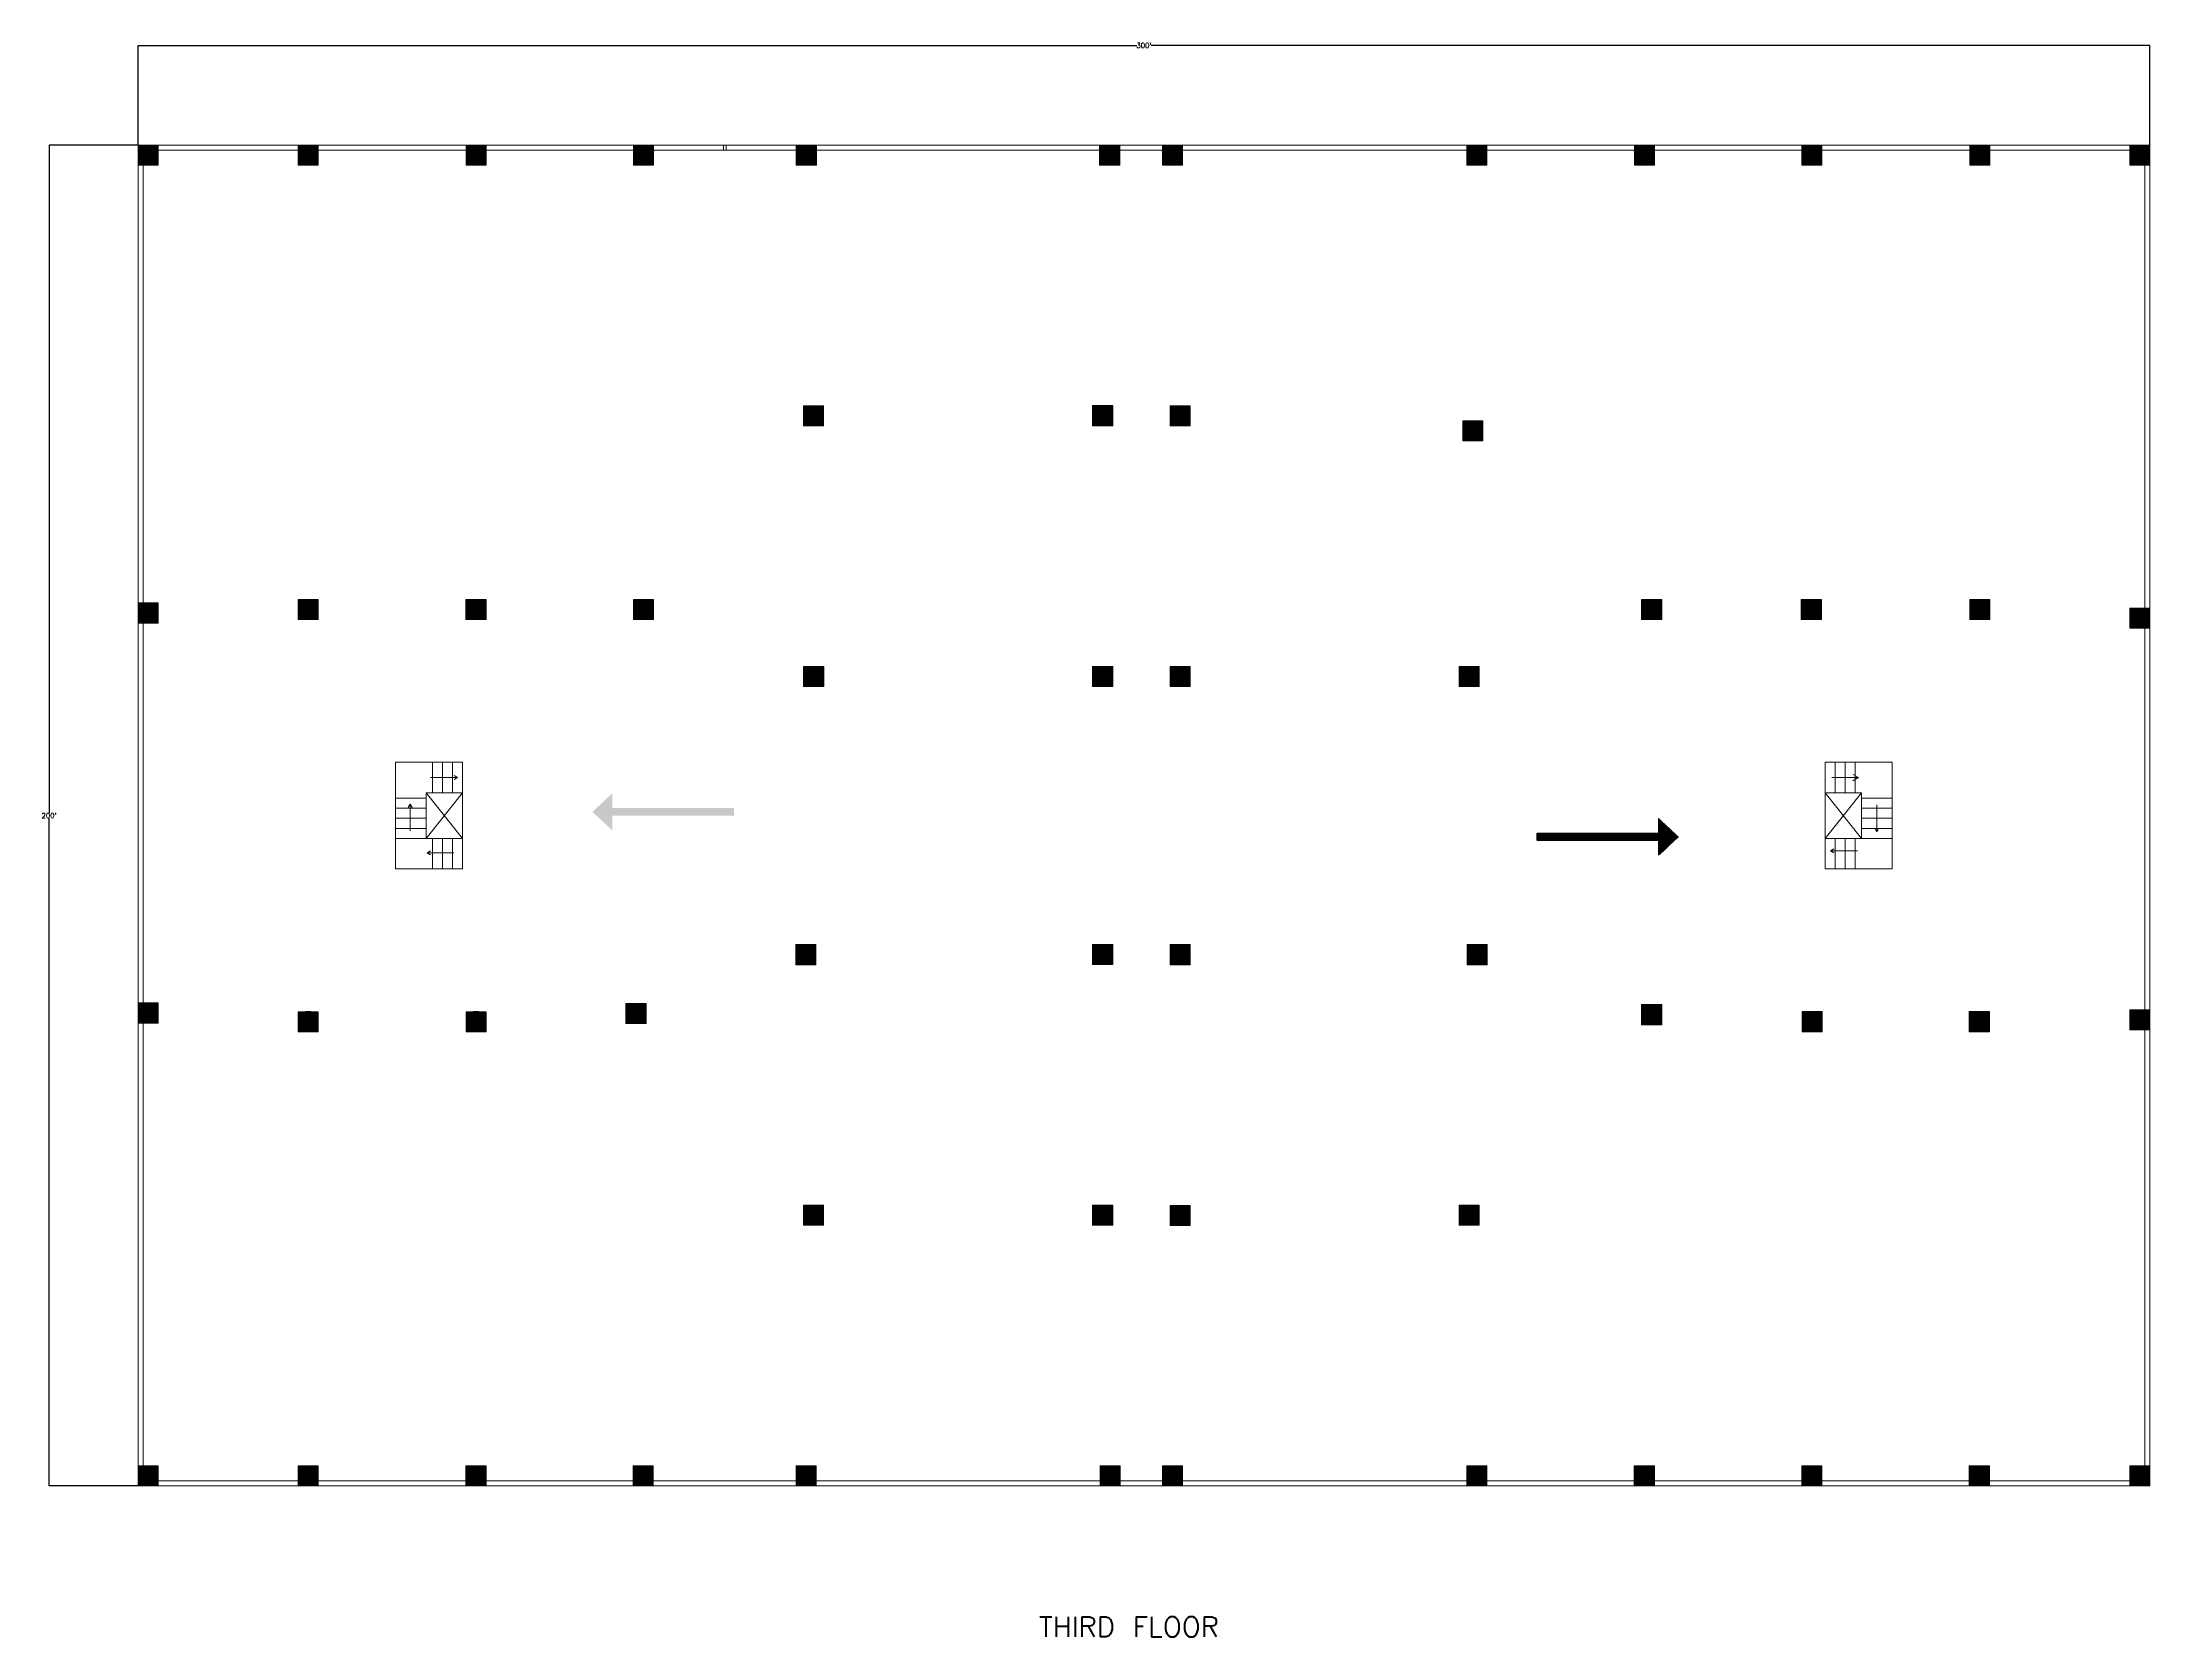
# Model space of a CAD drawing. Header units: inches. Extents: x 2447 to 25919, y 392 to 5548495.
# Drawn here: x 15476 to 19247, y 392 to 3247 of the extents above; entities that cross this region are included whole.
import ezdxf

# ---------------------------------------------------------------- set-up
doc = ezdxf.new("R2010")
doc.units = ezdxf.units.IN
doc.header["$LTSCALE"] = 0.019685
doc.header["$MEASUREMENT"] = 0
doc.layers.get('Defpoints').update_dxf_attribs({"color": 140, "lineweight": 18})
doc.layers.add('EMPTY', color=7, linetype='Continuous', lineweight=18)
doc.layers.add('FIRE ESCAPE DOORS', color=7, linetype='Continuous', lineweight=18)
doc.styles.get("Standard").update_dxf_attribs({"font": 'txt.shx', "height": 15})
doc.dimstyles.get("Standard").update_dxf_attribs({"dimtxt": 16.8, "dimasz": 0.007087, "dimexe": 0.007087, "dimexo": 0.002461, "dimgap": 0.003543, "dimtad": 0, "dimtih": 1, "dimtoh": 1, "dimzin": 0, "dimdsep": 46, "dimlunit": 3, "dimtxsty": 'Standard', "dimcen": 0.003543, "dimadec": 0, "dimazin": 0, "dimtfac": 1, "dimtofl": 0, "dimtmove": 0, "dimatfit": 3, "dimfxl": 0.03937, "dimtolj": 1, "dimtzin": 0, "dimarcsym": 0})

msp = doc.modelspace()

# ---------------------------------------------------------------- texts
at = {"layer": 'EMPTY', "insert": (17259.146, 427.964), "char_height": 36, "attachment_point": 1}
msp.add_mtext_dynamic_manual_height_columns('{\\C1;THIRD FLOOR}', width=929.91585, gutter_width=180, heights=[0], dxfattribs=at)

# ---------------------------------------------------------------- blocks, each defined once
blk = doc.blocks.new('column')
at = {"layer": 'FIRE ESCAPE DOORS'}
h = blk.add_hatch(color=2, dxfattribs=at)
h.dxf.hatch_style = 1
h.paths.add_polyline_path([(3085.8, 2952.4), (3049.8, 2952.4), (3049.8, 2916.4), (3085.8, 2916.4)])
blk.add_lwpolyline([(3049.8, 2916.4), (3085.8, 2916.4), (3085.8, 2952.4), (3049.8, 2952.4)], close=True, dxfattribs=at)
blk = doc.blocks.new('COLUMNS')
at = {"layer": 'FIRE ESCAPE DOORS'}
blk.add_blockref('column', (-3067.8, -2934.4), dxfattribs=at)
blk = doc.blocks.new('*D198')
at = {"layer": 'Defpoints', "color": 0, "transparency": 16777216}
for p in [(19247.2, 3240.7), (15647.2, 3062.1), (19247.2, 3062.1)]:
    blk.add_point(p, dxfattribs=at)
at = {"layer": 'EMPTY', "color": 0, "lineweight": -2, "transparency": 16777216}
for p, q in [((15647.2, 3062.1), (15647.2, 3240.7)), ((15647.2, 3240.7), (17434.4, 3240.7)), ((19247.2, 3240.7), (17459.9, 3240.7)), ((19247.2, 3062.1), (19247.2, 3240.7))]:
    blk.add_line(p, q, dxfattribs=at)
at = {"layer": 'EMPTY', "color": 0, "transparency": 16777216}
for points in [[(15647.2, 3240.7), (15647.2, 3240.7), (15647.2, 3240.7)], [(19247.2, 3240.7), (19247.2, 3240.7), (19247.2, 3240.7)]]:
    blk.add_solid(points, dxfattribs=at)
at = {"layer": 'EMPTY', "color": 0, "transparency": 16777216, "insert": (17447.2, 3240.7), "char_height": 9, "attachment_point": 5}
blk.add_mtext("\\A1;300'", dxfattribs=at)
blk = doc.blocks.new('*D199')
at = {"layer": 'Defpoints', "color": 0, "transparency": 16777216}
for p in [(15647.2, 3062.1), (15488, 662.1), (15647.2, 662.1)]:
    blk.add_point(p, dxfattribs=at)
at = {"layer": 'EMPTY', "color": 0, "lineweight": -2, "transparency": 16777216}
for p, q in [((15647.2, 3062.1), (15487.9, 3062.1)), ((15488, 3062.1), (15488, 1866.6)), ((15488, 662.1), (15488, 1857.6)), ((15647.2, 662.1), (15487.9, 662.1))]:
    blk.add_line(p, q, dxfattribs=at)
at = {"layer": 'EMPTY', "color": 0, "transparency": 16777216}
for points in [[(15488, 3062.1), (15488, 3062.1), (15488, 3062.1)], [(15488, 662.1), (15488, 662.1), (15488, 662.1)]]:
    blk.add_solid(points, dxfattribs=at)
at = {"layer": 'EMPTY', "color": 0, "transparency": 16777216, "insert": (15488, 1862.1), "char_height": 9, "attachment_point": 5}
blk.add_mtext("\\A1;200'", dxfattribs=at)

# ---------------------------------------------------------------- dimensions: what is measured, and where the dimension line sits
at = {"layer": 'EMPTY'}
dim = msp.add_linear_dim(base=(19247.188, 3240.696), p1=(15647.188, 3062.139), p2=(19247.188, 3062.139), dimstyle='Standard', dxfattribs=at)
dim.commit()
dim.dimension.update_dxf_attribs({"geometry": '*D198', "text_midpoint": (17447.188, 3240.696)})
dim = msp.add_linear_dim(base=(15487.953, 662.139), p1=(15647.188, 3062.139), p2=(15647.188, 662.139), angle=90, dimstyle='Standard', dxfattribs=at)
dim.commit()
dim.dimension.update_dxf_attribs({"geometry": '*D199', "text_midpoint": (15487.953, 1862.139), "dimtype": 160})

# ---------------------------------------------------------------- hatches: boundary and pattern name
at = {"layer": 'EMPTY'}
h = msp.add_hatch(color=3, dxfattribs=at)
h.dxf.hatch_style = 1
h.paths.add_polyline_path([(16495.701, 1862.155), (16713.529, 1862.155), (16713.529, 1875.466), (16495.701, 1875.466)])
h.paths.add_polyline_path([(16495.701, 1835.798), (16495.701, 1862.155), (16495.701, 1875.466), (16495.701, 1901.823), (16460.299, 1868.81)])
h = msp.add_hatch(dxfattribs=at)
h.set_pattern_fill('ANSI32', color=3)
h.set_pattern_definition([(45, (14058.71735, -10.83836), (-0.265165043, 0.265165043), []), (45, (14058.89413, -10.83836), (-0.265165043, 0.265165043), [])])
h.paths.add_polyline_path([(18368.196, 1830.875), (18150.369, 1830.875), (18150.369, 1817.564), (18368.196, 1817.564)])
h.paths.add_polyline_path([(18368.196, 1857.232), (18368.196, 1830.875), (18368.196, 1817.564), (18368.196, 1791.207), (18403.598, 1824.219)])

# ---------------------------------------------------------------- linework, layer by layer
for p, q in [((17467.487, 3062.139), (15647.188, 3062.139)), ((15647.188, 3062.139), (15647.188, 662.139)), ((15656.188, 3062.139), (15656.188, 662.139)), ((15947.188, 3062.139), (15947.188, 3026.103)), ((15956.188, 3062.139), (15956.188, 3026.103)), ((16247.188, 3062.139), (16247.188, 3026.139)), ((16256.188, 3062.139), (16256.188, 3026.139)), ((16547.188, 3062.139), (16547.188, 3026.139)), ((16556.188, 3062.139), (16556.188, 3026.139)), ((16694.988, 3062.139), (16694.988, 3053.139)), ((16699.388, 3053.139), (16699.388, 3062.139)), ((16838.188, 3026.082), (16838.188, 3062.139)), ((16847.188, 3026.082), (16847.188, 3062.139)), ((17382.388, 3026.139), (17382.388, 3062.139)), ((17391.388, 3026.139), (17391.388, 3062.139)), ((19247.188, 3062.139), (17467.487, 3062.139)), ((17493.988, 3026.139), (17493.988, 3062.139)), ((17502.988, 3026.139), (17502.988, 3062.139)), ((18038.188, 3026.139), (18038.188, 3062.139)), ((18047.188, 3026.139), (18047.188, 3062.139)), ((18337.673, 3062.139), (18337.673, 3026.139)), ((18346.673, 3062.139), (18346.673, 3026.139)), ((18637.673, 3062.139), (18637.673, 3026.139)), ((18646.673, 3062.139), (18646.673, 3026.139)), ((18937.673, 3062.139), (18937.673, 3026.139)), ((18946.673, 3062.139), (18946.673, 3026.139)), ((19238.188, 662.139), (19238.188, 3062.139)), ((19247.188, 662.139), (19247.188, 3062.139)), ((17412.369, 3053.139), (15647.188, 3053.139)), ((17467.487, 3053.139), (15647.188, 3053.139)), ((19247.188, 3053.139), (17467.487, 3053.139)), ((18047.188, 3053.139), (17467.487, 3053.139)), ((16873.724, 2582.139), (16838.188, 2582.139)), ((16873.724, 2573.139), (16838.188, 2573.139)), ((17382.388, 2582.139), (17355.344, 2582.139)), ((17382.388, 2573.139), (17355.344, 2573.139)), ((17382.388, 2559.886), (17382.388, 2595.886)), ((17493.988, 2559.748), (17493.988, 2595.748)), ((17502.988, 2559.748), (17502.988, 2595.748)), ((17529.988, 2582.139), (17502.988, 2582.139)), ((17529.988, 2573.139), (17502.988, 2573.139)), ((15947.188, 2249.139), (15947.188, 2213.139)), ((15956.188, 2249.139), (15956.188, 2213.139)), ((16247.188, 2249.139), (16247.188, 2213.139)), ((16256.188, 2249.139), (16256.188, 2213.139)), ((16547.188, 2249.139), (16547.188, 2213.139)), ((16556.188, 2249.139), (16556.188, 2213.139)), ((18637.673, 2249.139), (18637.673, 2213.139)), ((18646.673, 2249.139), (18646.673, 2213.139)), ((18937.673, 2249.139), (18937.673, 2213.139)), ((18946.673, 2249.139), (18946.673, 2213.139)), ((15947.188, 2222.139), (15933.801, 2222.139)), ((15947.188, 2213.139), (15933.801, 2213.139)), ((15969.801, 2222.139), (15947.188, 2222.139)), ((15969.801, 2213.139), (15947.188, 2213.139)), ((16247.188, 2222.139), (16233.947, 2222.139)), ((16247.188, 2213.139), (16233.947, 2213.139)), ((16269.947, 2222.139), (16256.188, 2222.139)), ((16547.188, 2222.139), (16533.688, 2222.139)), ((16547.188, 2213.139), (16533.688, 2213.139)), ((16556.188, 2222.139), (16547.188, 2222.139)), ((16556.188, 2213.139), (16547.188, 2213.139)), ((18337.673, 2222.139), (18346.673, 2222.139)), ((18337.673, 2213.139), (18346.673, 2213.139)), ((18346.673, 2222.139), (18373.673, 2222.139)), ((18346.673, 2213.139), (18373.673, 2213.139)), ((18623.361, 2222.139), (18646.673, 2222.139)), ((18623.361, 2213.139), (18646.673, 2213.139)), ((18646.673, 2222.139), (18659.361, 2222.139)), ((18646.673, 2213.139), (18659.361, 2213.139)), ((16838.188, 2093.139), (16838.188, 2129.139)), ((16847.188, 2093.139), (16847.188, 2129.139)), ((17382.388, 2093.139), (17382.388, 2129.139)), ((17391.388, 2093.139), (17391.388, 2129.139)), ((17493.988, 2093.139), (17493.988, 2129.139)), ((17502.988, 2093.139), (17502.988, 2129.139)), ((18038.188, 2093.139), (18038.188, 2129.139)), ((16874.188, 2102.139), (16838.188, 2102.139)), ((16874.188, 2093.139), (16838.188, 2093.139)), ((17391.388, 2102.139), (17355.388, 2102.139)), ((17391.388, 2093.139), (17355.388, 2093.139)), ((18047.188, 2102.139), (18011.165, 2102.139)), ((18047.188, 2093.139), (18011.165, 2093.139)), ((18047.188, 2093.139), (18047.188, 2102.139)), ((19237.673, 2093.139), (19238.188, 2093.139)), ((16107.893, 1957.539), (16107.893, 1766.738)), ((16107.893, 1957.539), (16227.893, 1957.539)), ((16170.808, 1930.239), (16218.808, 1930.239)), ((16173.893, 1957.539), (16173.893, 1902.939)), ((16191.893, 1957.539), (16191.893, 1902.939)), ((16191.893, 1957.539), (16191.893, 1902.939)), ((16209.893, 1957.539), (16209.893, 1902.939)), ((16218.808, 1930.239), (16212.746, 1933.739)), ((16218.808, 1930.239), (16212.746, 1926.739)), ((16227.893, 1957.539), (16227.893, 1766.738)), ((18665.968, 1957.539), (18665.968, 1766.738)), ((18785.968, 1957.539), (18665.968, 1957.539)), ((18677.968, 1930.239), (18725.968, 1930.239)), ((18683.968, 1957.539), (18683.968, 1902.939)), ((18701.968, 1957.539), (18701.968, 1902.939)), ((18701.968, 1957.539), (18701.968, 1902.939)), ((18725.968, 1930.239), (18715.944, 1924.451)), ((18725.968, 1930.239), (18716.348, 1935.793)), ((18719.968, 1957.539), (18719.968, 1902.939)), ((18785.968, 1957.539), (18785.968, 1766.738)), ((16107.893, 1893.238), (16162.493, 1893.238)), ((18785.968, 1893.238), (18731.368, 1893.238)), ((16107.893, 1875.238), (16162.493, 1875.238)), ((16107.893, 1857.238), (16162.493, 1857.238)), ((16134.139, 1882.597), (16130.639, 1876.535)), ((16134.139, 1834.597), (16134.139, 1882.597)), ((16134.139, 1882.597), (16137.639, 1876.535)), ((18785.968, 1875.238), (18731.368, 1875.238)), ((18785.968, 1857.238), (18731.368, 1857.238)), ((18758.668, 1881.238), (18758.668, 1833.238)), ((16107.893, 1839.238), (16162.493, 1839.238)), ((16107.893, 1821.238), (16227.893, 1821.238)), ((16173.893, 1821.338), (16173.893, 1766.738)), ((16191.893, 1821.338), (16191.893, 1766.738)), ((16209.893, 1821.338), (16209.893, 1766.738)), ((18785.968, 1821.238), (18665.968, 1821.238)), ((18683.968, 1821.338), (18683.968, 1766.738)), ((18701.968, 1821.338), (18701.968, 1766.738)), ((18719.968, 1821.338), (18719.968, 1766.738)), ((18785.968, 1839.238), (18731.368, 1839.238)), ((18758.668, 1833.238), (18755.168, 1839.301)), ((18758.668, 1833.238), (18762.168, 1839.301)), ((16164.551, 1795.342), (16170.614, 1798.842)), ((16212.551, 1795.342), (16164.551, 1795.342)), ((16164.551, 1795.342), (16170.614, 1791.842)), ((18675.858, 1798.898), (18681.92, 1802.398)), ((18723.858, 1798.898), (18675.858, 1798.898)), ((18675.858, 1798.898), (18681.92, 1795.398)), ((16107.893, 1766.738), (16227.893, 1766.738)), ((18785.968, 1766.738), (18665.968, 1766.738)), ((16838.188, 1595.139), (16838.188, 1631.139)), ((16860.348, 1631.139), (16847.188, 1631.139)), ((16847.188, 1595.139), (16847.188, 1631.139)), ((16860.348, 1622.139), (16847.188, 1622.139)), ((17391.388, 1631.139), (17355.388, 1631.139)), ((17391.388, 1622.139), (17355.388, 1622.139)), ((17382.388, 1595.23), (17382.388, 1631.139)), ((17391.388, 1595.23), (17391.388, 1631.139)), ((17493.988, 1595.139), (17493.988, 1631.139)), ((17529.988, 1622.139), (17493.988, 1622.139)), ((17502.988, 1595.139), (17502.988, 1631.139)), ((18047.188, 1631.139), (18025.418, 1631.139)), ((18047.188, 1622.139), (18025.418, 1622.139)), ((18038.188, 1595.139), (18038.188, 1631.139)), ((18061.418, 1631.139), (18047.188, 1631.139)), ((18047.188, 1595.139), (18047.188, 1631.139)), ((18061.418, 1622.036), (18047.188, 1622.03)), ((15947.188, 1511.138), (15956.188, 1511.138)), ((15947.188, 1511.138), (15947.188, 1475.05)), ((15956.188, 1511.138), (15956.188, 1475.05)), ((16247.188, 1511.138), (16256.188, 1511.138)), ((16247.188, 1511.138), (16247.188, 1474.979)), ((16256.188, 1511.138), (16256.188, 1474.979)), ((16520.348, 1511.138), (16556.188, 1511.138)), ((16547.188, 1525.805), (16547.188, 1489.805)), ((16556.188, 1525.805), (16556.188, 1489.805)), ((18337.673, 1523.81), (18337.673, 1487.81)), ((18373.673, 1511.138), (18337.673, 1511.138)), ((18346.673, 1523.81), (18346.673, 1487.81)), ((18637.673, 1511.138), (18624.963, 1511.138)), ((18660.963, 1511.138), (18637.673, 1511.138)), ((18637.673, 1511.138), (18637.673, 1475.139)), ((18646.673, 1511.138), (18646.673, 1475.139)), ((18946.673, 1511.138), (18924.053, 1511.138)), ((18937.673, 1511.138), (18937.673, 1475.139)), ((18946.673, 1511.138), (18946.673, 1475.139)), ((15947.188, 1502.138), (15969.581, 1502.138)), ((16234.173, 1502.138), (16256.188, 1502.138)), ((16256.188, 1502.138), (16270.173, 1502.138)), ((16520.348, 1502.138), (16556.188, 1502.138)), ((18346.673, 1502.138), (18337.673, 1502.138)), ((18637.673, 1502.138), (18624.963, 1502.138)), ((18660.963, 1502.138), (18637.673, 1502.138)), ((18960.053, 1502.138), (18937.673, 1502.138)), ((16838.188, 1128.994), (16838.188, 1164.994)), ((16847.188, 1128.994), (16847.188, 1164.994)), ((16873.958, 1151.139), (16847.188, 1151.139)), ((17391.388, 1151.139), (17355.388, 1151.139)), ((17391.388, 1142.139), (17355.388, 1142.139)), ((17382.388, 1128.911), (17382.388, 1164.911)), ((17391.388, 1128.911), (17391.388, 1164.911)), ((17493.988, 1142.139), (17493.988, 1151.139)), ((17530.117, 1151.139), (17493.988, 1151.139)), ((17530.117, 1142.139), (17493.988, 1142.139)), ((17502.988, 1128.289), (17502.988, 1164.289)), ((18047.188, 1151.139), (18011.188, 1151.139)), ((18047.188, 1142.139), (18011.188, 1142.139)), ((18038.188, 1129.009), (18038.188, 1165.009)), ((18047.188, 1129.009), (18047.188, 1165.009)), ((16838.188, 662.139), (16838.188, 698.139)), ((16847.188, 662.139), (16847.188, 698.139)), ((17382.388, 662.139), (17382.388, 698.139)), ((17391.388, 662.139), (17391.388, 698.139)), ((17493.988, 662.139), (17493.988, 698.139)), ((17502.988, 662.139), (17502.988, 698.139)), ((18038.188, 662.139), (18038.188, 698.139)), ((18047.188, 662.139), (18047.188, 698.139)), ((15647.188, 671.139), (15820.123, 671.139)), ((15647.188, 662.139), (15820.123, 662.139)), ((15820.123, 671.139), (16847.188, 671.139)), ((15820.123, 662.139), (16847.188, 662.139)), ((17474.747, 671.139), (16847.188, 671.139)), ((17474.747, 662.139), (16847.188, 662.139)), ((18047.188, 671.139), (17474.747, 671.139)), ((18047.188, 662.139), (17474.747, 662.139)), ((19122.061, 671.139), (18046.673, 671.139)), ((19122.061, 662.139), (18046.673, 662.139)), ((19066.943, 662.139), (18047.188, 662.139)), ((19246.673, 671.139), (19122.061, 671.139)), ((19247.188, 662.139), (19122.061, 662.139)), ((19246.673, 662.139), (19122.061, 662.139))]:
    msp.add_line(p, q, dxfattribs=at)
at = {"layer": 'EMPTY', "color": 1}
for p, q in [((16162.493, 1902.939), (16162.493, 1821.338)), ((16162.493, 1902.939), (16227.893, 1902.939)), ((16162.493, 1821.338), (16227.893, 1902.939)), ((16162.493, 1902.939), (16227.893, 1821.338)), ((18731.368, 1902.939), (18665.968, 1902.939)), ((18731.368, 1821.338), (18665.968, 1902.939)), ((18731.368, 1902.939), (18665.968, 1821.338)), ((18731.368, 1902.939), (18731.368, 1821.338)), ((16162.493, 1821.338), (16227.893, 1821.338)), ((18731.368, 1821.338), (18665.968, 1821.338))]:
    msp.add_line(p, q, dxfattribs=at)

# ---------------------------------------------------------------- block references
at = {"layer": 'EMPTY'}
for p in [(15665.188, 3044.139), (15951.809, 3044.103), (16252.123, 3044.139), (16551.729, 3044.139), (16842.999, 3044.082), (17385.874, 3044.139), (17498.415, 3044.139), (18042.714, 3044.139), (18342.788, 3044.139), (18642.32, 3044.139), (18942.832, 3044.139), (19229.188, 3044.139), (16855.724, 2577.735), (17373.344, 2577.886), (17511.988, 2577.748), (18035.765, 2550.748), (15665.188, 2224.73), (15951.801, 2231.139), (16251.947, 2231.139), (16551.688, 2231.139), (18355.673, 2231.139), (18641.361, 2231.139), (18942.914, 2231.139), (19229.188, 2215.436), (16856.188, 2111.139), (17373.388, 2111.139), (17511.988, 2111.139), (18029.165, 2111.139), (16842.348, 1613.139), (17373.388, 1613.23), (17511.988, 1613.139), (18043.418, 1613.139), (15665.188, 1508.614), (15951.581, 1493.05), (16252.173, 1492.979), (16538.348, 1507.805), (18355.673, 1505.81), (18642.963, 1493.139), (18942.053, 1493.139), (19229.188, 1496.507), (16855.958, 1146.994), (17373.388, 1146.911), (17512.117, 1146.289), (18029.188, 1147.009), (15665.188, 680.139), (15951.655, 680.143), (16252.01, 680.139), (16550.969, 680.139), (16842.844, 680.139), (17386.896, 680.139), (17498.395, 680.139), (18043.015, 680.139), (18342.558, 680.139), (18642.224, 680.139), (18942.128, 680.139), (19229.188, 680.057)]:
    msp.add_blockref('COLUMNS', p, dxfattribs=at)

msp.set_redraw_order([(e.dxf.handle, doc.entitydb.next_handle()) for e in msp.query("TEXT MTEXT ATTDEF DIMENSION ARC_DIMENSION")])  # texts and dimensions are drawn at this point

doc.saveas('drawing.dxf')
